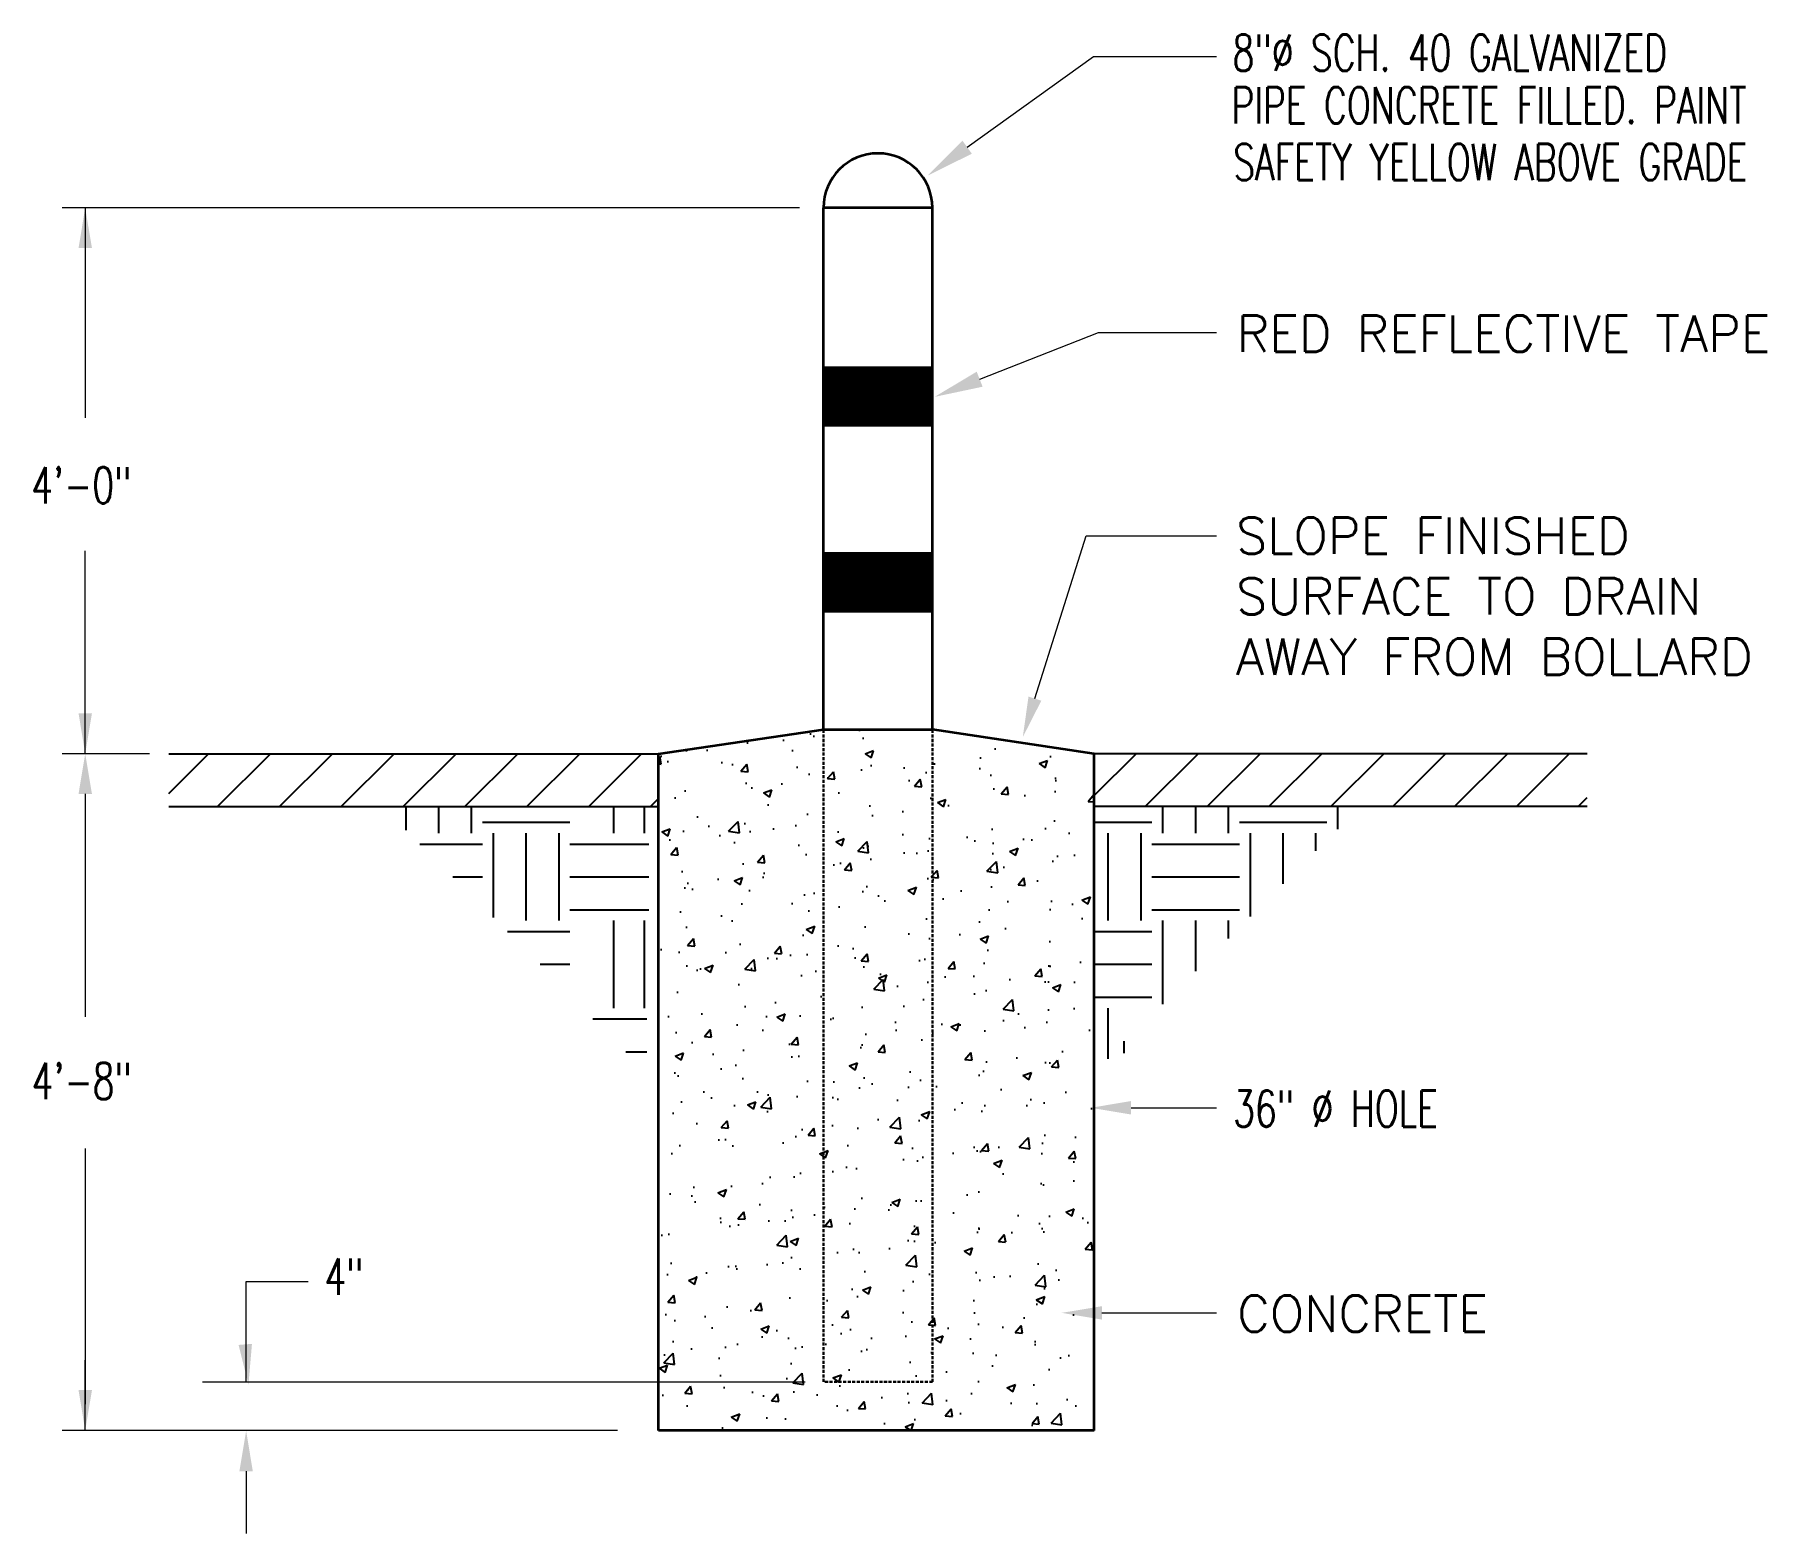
# Model space of a CAD drawing. Header units: inches. Extents: x -154 to 4403, y -620 to 1083.
# Drawn here: x 3354 to 3497.2, y 564.6 to 688.4 of the extents above; entities that cross this region are included whole.
import ezdxf

# ---------------------------------------------------------------- set-up
doc = ezdxf.new("R2010")
doc.units = ezdxf.units.IN
doc.header["$MEASUREMENT"] = 0
doc.linetypes.add('HIDDEN', pattern=[0.375, 0.25, -0.125])
for name, color, linetype in [('CONCRETE', 7, 'Continuous'), ('EX ASPHALT', 253, 'Continuous'), ('HATCH', 251, 'Continuous'), ('MH-EQPM', 7, 'Continuous'), ('MU-PART-NUMB', 7, 'Continuous')]:
    doc.layers.add(name, color=color, linetype=linetype)
doc.styles.add('RomanS', font='romans.shx')

msp = doc.modelspace()

# ---------------------------------------------------------------- texts
at = {"layer": 'MU-PART-NUMB', "lineweight": 20, "style": 'RomanS', "width": 0.7}
for s, p in [('8"%%C SCH. 40 GALVANIZED ', (3453.01, 685.44)), ('PIPE CONCRETE FILLED. PAINT', (3452.92, 681.11)), ('SAFETY YELLOW ABOVE GRADE', (3453.07, 676.41)), ('4\'-0"', (3353.76, 649.71)), ('4\'-8"', (3353.79, 600.48)), ('36" ∅ HOLE', (3453.06, 598.2)), ('4"', (3377.98, 584.33))]:
    msp.add_text(s, height=3, dxfattribs=at).set_placement(p)
at = {"layer": 'MU-PART-NUMB', "lineweight": 20, "char_height": 3, "attachment_point": 1, "style": 'RomanS'}
for s, insert in [('RED REFLECTIVE TAPE', (3453.35, 665.24)), ('\\A1;SLOPE FINISHED\\PSURFACE TO DRAIN\\PAWAY FROM BOLLARD', (3453.3, 648.54)), ('CONCRETE', (3453.4, 584.27))]:
    msp.add_mtext(s, dxfattribs=dict(at, insert=insert))

# ---------------------------------------------------------------- hatches: boundary and pattern name
at = {"layer": 'HATCH', "linetype": 'Continuous'}
h = msp.add_hatch(dxfattribs=at)
h.set_pattern_fill('AR-CONC', color=256, style=0)
h.set_pattern_definition([(50, (3381.807, 334.242), (7.1726, -0.62752), [0.75, -8.25]), (355, (3381.807, 334.242), (-1.38751, 7.52192), [0.6, -6.6]), (100.4514, (3382.405, 334.1895), (5.7851, 6.8944), [0.6374, -7.01142]), (46.1842, (3381.807, 336.242), (10.6724, -1.6552), [1.125, -12.375]), (96.6356, (3382.696, 336.104), (9.34663, 9.74118), [0.9561, -10.51713]), (351.184, (3381.807, 336.242), (9.3466, 9.7412), [0.9, -9.9]), (21, (3382.807, 335.742), (5.96907, -4.02619), [0.75, -8.25]), (326, (3382.807, 335.742), (2.43315, 7.2515), [0.6, -6.6]), (71.4514, (3383.3045, 335.406), (8.40223, 3.2253), [0.6374, -7.01142]), (37.5, (3381.807, 334.2418), (0.121599, 3.328939), [0, -6.52, 0, -6.7, 0, -6.625]), (7.5, (3381.807, 334.242), (2.630695, 3.944117), [0, -3.82, 0, -6.37, 0, -2.525]), (327.5, (3379.577, 334.2418), (5.338224, -0.225549), [0, -2.5, 0, -7.8, 0, -10.35]), (317.5, (3378.577, 334.242), (5.83186, 1.00105), [0, -3.25, 0, -5.18, 0, -7.35])])
h.paths.add_polyline_path([(3441.59, 629.03), (3426.65, 631.03), (3420.77, 631.03), (3405.59, 629.03), (3405.59, 573.11), (3441.59, 573.11)])

# ---------------------------------------------------------------- linework, layer by layer
at = {"layer": 'CONCRETE', "lineweight": 35}
for p, q in [((3405.59, 629.03), (3419.21, 631.03)), ((3419.21, 631.03), (3428.21, 631.03)), ((3441.59, 629.03), (3428.21, 631.03)), ((3405.59, 573.11), (3405.59, 629.03)), ((3441.59, 573.11), (3441.59, 629.03)), ((3441.59, 573.11), (3405.59, 573.11))]:
    msp.add_line(p, q, dxfattribs=at)
at = {"layer": 'EX ASPHALT'}
for p, q in [((3365.11, 629.03), (3405.59, 629.03)), ((3365.11, 625.73), (3368.41, 629.03)), ((3369.15, 624.66), (3373.52, 629.03)), ((3374.26, 624.66), (3378.63, 629.03)), ((3379.37, 624.66), (3383.74, 629.03)), ((3384.48, 624.66), (3388.85, 629.03)), ((3389.59, 624.66), (3393.96, 629.03)), ((3394.7, 624.66), (3399.07, 629.03)), ((3399.81, 624.66), (3404.18, 629.03)), ((3441.59, 625.57), (3445.06, 629.03)), ((3482.3, 629.03), (3441.59, 629.03)), ((3445.8, 624.66), (3450.17, 629.03)), ((3450.91, 624.66), (3455.28, 629.03)), ((3456.02, 624.66), (3460.39, 629.03)), ((3461.13, 624.66), (3465.5, 629.03)), ((3466.24, 624.66), (3470.61, 629.03)), ((3471.35, 624.66), (3475.72, 629.03)), ((3476.46, 624.66), (3480.83, 629.03)), ((3365.11, 624.66), (3405.59, 624.66)), ((3404.92, 624.66), (3405.59, 625.34)), ((3482.3, 624.66), (3441.59, 624.66)), ((3481.56, 624.66), (3482.3, 625.4))]:
    msp.add_line(p, q, dxfattribs=at)
at = {"layer": 'HATCH'}
for p, q in [((3384.72, 622.71), (3384.72, 624.66)), ((3387.43, 622.47), (3387.43, 624.66)), ((3390.13, 622.47), (3390.13, 624.66)), ((3401.88, 622.47), (3401.88, 624.66)), ((3404.43, 622.47), (3404.43, 624.66)), ((3447.26, 622.47), (3447.26, 624.66)), ((3449.97, 622.47), (3449.97, 624.66)), ((3452.68, 622.47), (3452.68, 624.66)), ((3461.71, 622.8), (3461.71, 624.66)), ((3391.04, 623.37), (3398.26, 623.37)), ((3441.57, 623.37), (3446.35, 623.37)), ((3453.58, 623.37), (3460.81, 623.37)), ((3385.87, 621.56), (3391.04, 621.56)), ((3391.94, 615.49), (3391.94, 622.47)), ((3394.65, 615.24), (3394.65, 622.47)), ((3397.36, 615.24), (3397.36, 622.47)), ((3398.26, 621.56), (3404.77, 621.56)), ((3442.74, 615.24), (3442.74, 622.47)), ((3445.45, 615.24), (3445.45, 622.47)), ((3446.35, 621.56), (3453.58, 621.56)), ((3454.48, 615.57), (3454.48, 622.47)), ((3457.19, 618.28), (3457.19, 622.47)), ((3459.9, 620.99), (3459.9, 622.47)), ((3388.58, 618.85), (3391.04, 618.85)), ((3398.26, 618.85), (3404.77, 618.85)), ((3446.35, 618.85), (3453.58, 618.85)), ((3398.26, 616.14), (3404.77, 616.14)), ((3446.35, 616.14), (3453.58, 616.14)), ((3393.09, 614.34), (3398.26, 614.34)), ((3401.88, 608.01), (3401.88, 615.24)), ((3404.43, 608.01), (3404.43, 615.24)), ((3441.57, 614.34), (3446.35, 614.34)), ((3447.26, 608.34), (3447.26, 615.24)), ((3449.97, 611.05), (3449.97, 615.24)), ((3452.68, 613.76), (3452.68, 615.24)), ((3395.8, 611.63), (3398.26, 611.63)), ((3441.57, 611.63), (3446.35, 611.63)), ((3441.57, 608.92), (3446.35, 608.92)), ((3400.16, 607.11), (3404.61, 607.11)), ((3442.74, 603.83), (3442.74, 608.01)), ((3402.87, 604.4), (3404.61, 604.4)), ((3444.06, 604.28), (3444.06, 605.27))]:
    msp.add_line(p, q, dxfattribs=at)
at = {"layer": 'MH-EQPM', "lineweight": 35}
for p, q in [((3428.21, 674.13), (3419.21, 674.13)), ((3419.21, 631.03), (3419.21, 674.13)), ((3428.21, 631.03), (3428.21, 674.13))]:
    msp.add_line(p, q, dxfattribs=at)
at = {"layer": 'MH-EQPM', "linetype": 'HIDDEN', "lineweight": 30}
for p, q in [((3419.21, 577.12), (3419.21, 630.9)), ((3428.21, 577.12), (3428.21, 631.3)), ((3428.21, 577.12), (3419.21, 577.12))]:
    msp.add_line(p, q, dxfattribs=at)
at = {"layer": 'MH-EQPM', "const_width": 5, "flags": 128}
for points in [[(3419.21, 658.54), (3428.18, 658.54)], [(3419.21, 643.19), (3428.18, 643.19)]]:
    msp.add_lwpolyline(points, dxfattribs=at)
at = {"layer": 'MH-EQPM', "lineweight": 35}
msp.add_arc((3423.71, 674.13), 4.5, 0, 180, dxfattribs=at)
at = {"layer": 'MU-PART-NUMB', "lineweight": 15}
for p, q in [((3431.08, 679.14), (3441.51, 686.64)), ((3441.51, 686.64), (3451.68, 686.64)), ((3417.22, 674.13), (3356.31, 674.13)), ((3358.21, 674.13), (3358.21, 669)), ((3358.21, 669), (3358.21, 668.32)), ((3358.21, 668.76), (3358.21, 656.79)), ((3432.12, 659.97), (3441.93, 663.82)), ((3441.93, 663.82), (3451.68, 663.82)), ((3358.21, 634.12), (3358.21, 645.78)), ((3436.68, 633.58), (3440.91, 647.04)), ((3440.91, 647.04), (3451.68, 647.04)), ((3358.21, 634.17), (3358.21, 634.84)), ((3358.21, 629.03), (3358.21, 634.17)), ((3363.53, 629.03), (3356.31, 629.03)), ((3358.21, 625.7), (3358.21, 607.3)), ((3358.21, 596.4), (3358.21, 575.28)), ((3371.51, 582.28), (3371.51, 585.42)), ((3371.51, 585.42), (3376.64, 585.42)), ((3371.51, 577.15), (3371.51, 582.28)), ((3358.21, 578.25), (3358.21, 578.92)), ((3358.21, 573.11), (3358.21, 578.25)), ((3417.7, 577.11), (3367.91, 577.11)), ((3402.2, 573.11), (3356.31, 573.11)), ((3371.51, 569.74), (3371.51, 564.61))]:
    msp.add_line(p, q, dxfattribs=at)
for points in [[(3444.62, 599.77), (3451.68, 599.77)], [(3442.22, 582.83), (3451.68, 582.83)]]:
    msp.add_lwpolyline(points, dxfattribs=at)
msp.add_solid([(3431.47, 678.6), (3427.83, 676.8), (3430.69, 679.68)], dxfattribs=at)
at = {"layer": 'MU-PART-NUMB'}
for points in [[(3357.66, 670.8), (3358.21, 674.13), (3358.77, 670.8)], [(3432.36, 659.35), (3428.39, 658.51), (3431.87, 660.59)], [(3437.21, 633.41), (3435.68, 630.4), (3436.15, 633.75)], [(3358.77, 632.37), (3358.21, 629.03), (3357.66, 632.37)], [(3358.77, 625.7), (3358.21, 629.03), (3357.66, 625.7)], [(3444.62, 599.22), (3441.29, 599.77), (3444.62, 600.33)], [(3442.22, 582.27), (3438.89, 582.83), (3442.22, 583.38)], [(3371.99, 580.27), (3371.7, 576.9), (3370.88, 580.18)], [(3358.77, 576.45), (3358.21, 573.11), (3357.66, 576.45)], [(3370.95, 569.74), (3371.51, 573.08), (3372.06, 569.74)]]:
    msp.add_solid(points, dxfattribs=at)

msp.set_redraw_order([(e.dxf.handle, doc.entitydb.next_handle()) for e in msp.query("TEXT MTEXT ATTDEF DIMENSION ARC_DIMENSION")])  # texts and dimensions are drawn at this point

doc.saveas('drawing.dxf')
